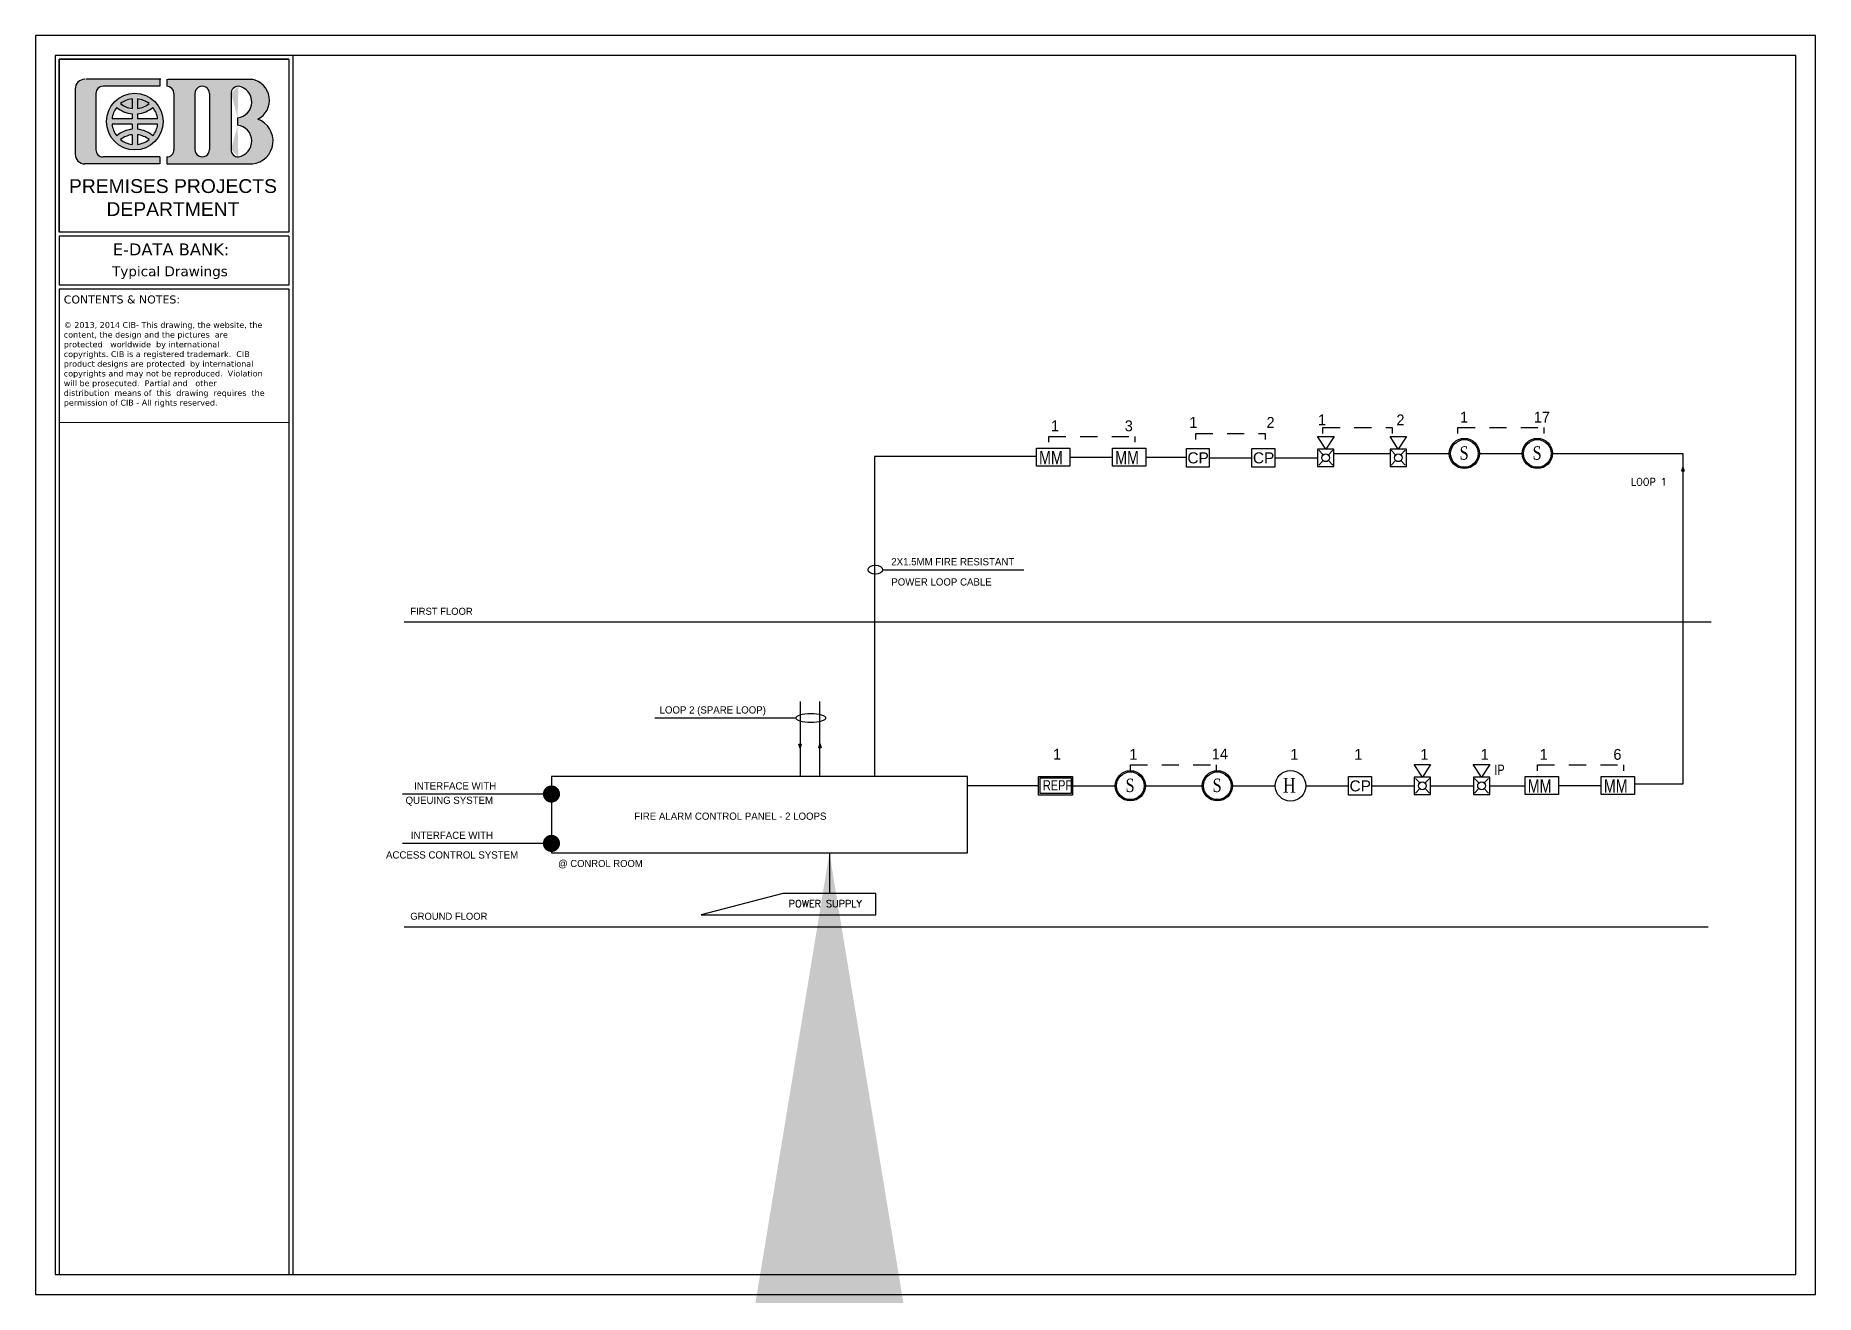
# Model space of a CAD drawing. Header units: inches. Extents: x 78 to 199, y 70 to 92.
# Drawn here: x 168.03 to 199.17, y 70.27 to 92.29 of the extents above; entities that cross this region are included whole.
import ezdxf

# ---------------------------------------------------------------- set-up
doc = ezdxf.new("R2010")
doc.units = ezdxf.units.IN
doc.header["$MEASUREMENT"] = 0
doc.linetypes.add('DLINE', pattern=[0.55, 0.3, -0.25])
for name, color, linetype in [('E-FIRE', 4, 'Continuous'), ('E-FIRE ALARM', 5, 'Continuous'), ('E-TEXT', 82, 'Continuous'), ('EXAMPLE', 220, 'Continuous'), ('FIRE ALARAM TEXT', 22, 'Continuous'), ('FIRE ALARM', 3, 'Continuous'), ('T-FIRE', 140, 'Continuous'), ('text', 2, 'Continuous')]:
    doc.layers.add(name, color=color, linetype=linetype)
doc.layers.add('flooring', color=41, linetype='Continuous', lineweight=9)
doc.styles.add('Arial', font='ARIALN.TTF')
doc.styles.add('DIM-E', font='stencil.shx', dxfattribs={"width": 0.8})
doc.styles.add('QQ', font='romantic.ttf')
doc.styles.get("Standard").update_dxf_attribs({"font": 'arial.ttf'})
doc.styles.add('style2', font='seguisym.ttf', dxfattribs={"width": 0.8, "height": 200})
doc.styles.add('T25', font='STENCIL', dxfattribs={"height": 2.5})
doc.styles.add('T250', font='romans.shx', dxfattribs={"height": 200})
doc.styles.add('T40', font='STENCIL', dxfattribs={"height": 4})
doc.dimstyles.new('D100', dxfattribs={"dimtxt": 0.25, "dimasz": 0.1, "dimexe": 0.18, "dimexo": 0.0625, "dimgap": 0.09, "dimtad": 1, "dimdec": 4, "dimlfac": 1000, "dimrnd": 1, "dimdsep": 46, "dimtxsty": 'Standard', "dimblk": 'DOT1', "dimcen": 0.09, "dimse1": 1, "dimse2": 1, "dimclrd": 3, "dimclre": 3, "dimadec": 0, "dimazin": 0, "dimtfac": 4, "dimtdec": 4, "dimtix": 1, "dimtmove": 2, "dimatfit": 3, "dimldrblk": 'DOT', "dimfxl": 1, "dimtolj": 1, "dimarcsym": 0})
doc.dimstyles.new('D21-50 E', dxfattribs={"dimscale": 0.5, "dimtxt": 210, "dimasz": 150, "dimexe": 100, "dimexo": 100, "dimgap": 100, "dimtad": 1, "dimdec": 0, "dimrnd": 5, "dimdsep": 46, "dimtxsty": 'DIM-E', "dimblk": 'ARCHTICK', "dimcen": 0.09, "dimclre": 256, "dimclrt": 256, "dimadec": 0, "dimazin": 0, "dimtfac": 1.249999999999999, "dimtdec": 0, "dimtix": 1, "dimtmove": 2, "dimatfit": 3, "dimfxl": 0, "dimtolj": 1, "dimarcsym": 0})

msp = doc.modelspace()

# ---------------------------------------------------------------- texts
for s, insert, char_height, width, attachment_point in [('PREMISES PROJECTS\\PDEPARTMENT', (170.4313015945551, 89.45692109597397), 0.2416340096044954, 6.296976273335845, 5), ('{\\fVerdana|b0|i0|c0|p34;E-DATA BANK:}', (169.378840414283, 88.6545549363141), 0.2071148653752818, 5.254321538559513, 1), ('{\\fVerdana|b0|i0|c0|p34;CONTENTS & NOTES:\\P\\P\\H0.73171x;\\C6;© 2013, 2014 CIB- This drawing, the website, the content, the design and the pictures  are   protected   worldwide  by international  copyrights. CIB is a registered trademark.  CIB product designs are protected  by international  copyrights and may not be reproduced.  Violation will be prosecuted.  Partial and   other  distribution  means of  this  drawing  requires  the permission of CIB - All rights reserved.}', (168.5215220448069, 87.74448519497994), 0.1393344985666736, 3.538339751456041, 1)]:
    msp.add_mtext(s, dxfattribs=dict(insert=insert, char_height=char_height, width=width, attachment_point=attachment_point))
at = {"layer": 'E-FIRE', "color": 2, "style": 'T25'}
for s, p in [('FIRST FLOOR', (174.5843525056274, 82.15857929605629)), ('@ CONROL ROOM ', (177.1701312843566, 77.74674030835448)), ('GROUND FLOOR', (174.5843525056274, 76.82397579575455))]:
    msp.add_text(s, height=0.12348, dxfattribs=at).set_placement(p)
at = {"layer": 'EXAMPLE', "insert": (169.3658029612008, 88.254174735102), "char_height": 0.1725957211460682, "width": 2.546265959147846, "attachment_point": 1}
msp.add_mtext('{\\fVerdana|b0|i0|c0|p34;Typical Drawings }', dxfattribs=at)
at = {"layer": 'FIRE ALARAM TEXT', "color": 2, "style": 'style2', "width": 0.8}
msp.add_text('IP', height=0.1790939943437378, dxfattribs=at).set_placement((193.5485985743147, 79.35789489681066))
at = {"layer": 'T-FIRE', "color": 2, "style": 'T40'}
for s, height, p in [('1', 0.18966528, (190.4636174717343, 85.4733834784185, 14.09610486065917)), ('2', 0.18966528, (191.8362487177866, 85.4733834784185, 14.09610486065917)), ('1', 0.18966528, (192.9509296601397, 85.52256682995365, 14.09610486065917)), ('17', 0.18966528, (194.2412773466993, 85.52256682995365, 14.09610486065917)), ('1', 0.18966528, (185.7938780791452, 85.36908696301779, 14.09610486065917)), ('3', 0.18966528, (187.0842257657048, 85.36908696301779, 14.09610486065917)), ('1', 0.18966528, (188.2122908591451, 85.42887759455093, 14.09610486065917)), ('2', 0.18966528, (189.563464980021, 85.42887759455093, 14.09610486065917)), ('2X1.5MM FIRE RESISTANT', 0.12644352, (182.9993601531947, 83.02464765719792)), ('POWER LOOP CABLE', 0.12644352, (182.9993601531947, 82.67070203409682)), ('LOOP 2 (SPARE LOOP)', 0.12644352, (178.9450053690505, 80.43199042305766)), ('1', 0.18966528, (185.8298938001228, 79.62473425172736, 14.09610486065917)), ('1', 0.18966528, (187.1626799135724, 79.62215975991663, 14.09610486065917)), ('14', 0.18966528, (188.6070362719173, 79.62989255922776, 14.09610486065917)), ('1', 0.18966528, (189.9816345850816, 79.62215975991663, 14.09610486065917)), ('1', 0.18966528, (191.0992805577997, 79.62215975991663, 14.09610486065917)), ('1', 0.18966528, (192.2570614445704, 79.62215975991663, 14.09610486065917)), ('1', 0.18966528, (193.3112515390319, 79.62215975991663, 14.09610486065917)), ('1', 0.18966528, (194.3431219448078, 79.62215975991663, 14.09610486065917)), ('6', 0.18966528, (195.6334696313674, 79.62215975991663, 14.09610486065917)), ('INTERFACE WITH ', 0.12644352, (174.6508169190375, 79.10215481147542)), ('QUEUING SYSTEM', 0.12644352, (174.5010260070806, 78.85127675661897)), ('FIRE ALARM CONTROL PANEL - 2 LOOPS', 0.12644352, (178.5015176898777, 78.57314461817053)), ('INTERFACE WITH ', 0.12644352, (174.593852218969, 78.23850260782139)), ('ACCESS CONTROL SYSTEM ', 0.12644352, (174.1592378066698, 77.89516588670651))]:
    msp.add_text(s, height=height, dxfattribs=at).set_placement(p)
at = {"layer": 'text', "color": 2, "style": 'T250'}
for s, p in [('LOOP 1', (195.9417918992281, 84.42279994874518)), ('POWER SUPPLY', (181.2055678969447, 77.04378670114752))]:
    msp.add_text(s, height=0.12348, dxfattribs=at).set_placement(p)

# ---------------------------------------------------------------- blocks, each defined once
blk = doc.blocks.new('_ArchTick')
at = {"color": 0, "linetype": 'ByBlock', "const_width": 0.15}
blk.add_lwpolyline([(-0.5, -0.5), (0.5, 0.5)], dxfattribs=at)
blk = doc.blocks.new('DOT1')
at = {"color": 3}
for p, q in [((0, 0.49999999999973), (0, 2.500000000000382)), ((-0.4999999999997158, 0), (-2.500000000000397, 0)), ((0.4999999999997158, 0), (2.500000000000397, 0)), ((0, -0.49999999999973), (0, -2.500000000000397))]:
    blk.add_line(p, q, dxfattribs=at)
at = {"color": 3, "linetype": 'ByBlock', "const_width": 0.5}
blk.add_lwpolyline([(-0.2500000000003126, 0, 1), (0.2500000000003126, 0, 1)], format="xyb", close=True, dxfattribs=at)
blk = doc.blocks.new('TRI.')
at = {"layer": 'E-FIRE ALARM'}
h = blk.add_hatch(color=1, dxfattribs=at)
h.dxf.hatch_style = 1
h.paths.add_polyline_path([(0, -147.3101993177551), (-44.41476508032064, 0), (44.41476508032064, 0)])
at = {"layer": 'E-FIRE ALARM', "color": 1}
for p, q in [((-44.41476508032064, 0), (44.41476508032064, 0)), ((0, -147.3101993177551), (-44.41476508032064, 0)), ((0, -147.3101993177551), (44.41476508032064, 0))]:
    blk.add_line(p, q, dxfattribs=at)
blk = doc.blocks.new('WETWTT')
for points in [[(-0.2847914389554376, 0.310553801842687), (0.2847914389554376, 0.310553801842687), (0.2847914389554376, 0), (-0.2847914389554376, 0)], [(-0.2609304142410735, 0.2866927771283372), (0.260930414241102, 0.2866927771283372), (0.260930414241102, 0.02386102471434981), (-0.2609304142410735, 0.02386102471434981)]]:
    blk.add_lwpolyline(points, close=True)
at = {"layer": 'FIRE ALARAM TEXT', "color": 2, "style": 'style2', "width": 0.8}
blk.add_text('REPP', height=0.172032, dxfattribs=at).set_placement((-0.2123465874196597, 0.07726776320851059))
blk = doc.blocks.new('mmmm')
at = {"layer": 'E-FIRE ALARM', "color": 4}
for radius in [290.1924068939978, 265.4208000000001]:
    blk.add_circle((0, 0), radius, dxfattribs=at)
at = {"layer": 'E-TEXT', "color": 4, "style": 'QQ', "width": 0.8}
blk.add_text('S', height=258.0480000000001, dxfattribs=at).set_placement((-92.26771422427555, -119.8082522590703))
blk = doc.blocks.new('ETEETWETWET')
at = {"layer": 'E-FIRE ALARM', "color": 4}
blk.add_circle((0, 0), 0.18579456000051, dxfattribs=at)
at = {"layer": 'E-TEXT', "color": 6, "style": 'QQ', "width": 0.8}
blk.add_text('H', height=0.1806336000004958, dxfattribs=at).set_placement((-0.09350809936546511, -0.08386577658157535))
blk = doc.blocks.new('fire gass')
at = {"color": 3}
blk.add_lwpolyline([(-1.344688591036515, 1.706939060486206), (3.467864715412588, 1.706939060486206), (3.467864715412588, -2.202823319238718), (-1.344688591036515, -2.202823319238718)], close=True, dxfattribs=at)
at = {"color": 3, "insert": (-1.846759322095073, 0.897125016647601), "char_height": 2.3328463905976, "attachment_point": 1}
blk.add_mtext_dynamic_manual_height_columns('\\pxqc;CP', width=5.940471261305106, gutter_width=1, heights=[1.165460998739663], dxfattribs=at)
blk = doc.blocks.new('STROBE HORN')
at = {"color": 3}
blk.add_lwpolyline([(-11.13387819306351, 780.6672195755095), (-556.6939096531714, 780.6672195755095), (-556.6939096531714, 267.208242941953), (-11.13387819306351, 267.208242941953)], close=True, dxfattribs=at)
for points in [[(-515.449440389263, 741.8495977578646), (-372.4201543560898, 607.2362342409808)], [(-52.37834745697187, 741.8495977578646), (-195.4076334901451, 607.2362342409808)], [(-11.13387819306351, 523.9377312587312), (381.8790370411651, 782.2799430152467), (381.8790370411651, 265.5955195022158), (-11.13387819306351, 523.9377312587312)], [(-372.4201543560898, 440.6392282764816), (-516.4086533711356, 305.1230924015721)], [(-195.4076334901451, 440.6392282764816), (-52.37834745697187, 306.0258647595979)]]:
    blk.add_lwpolyline(points, dxfattribs=at)
blk.add_circle((-283.9138939231175, 523.9377312587312), 121.5401116295064, dxfattribs=at)
at = {"style": 'Arial', "flags": 4}
blk.add_attdef('TYPE', (-812.6465285213089, 114.695860856024), '', height=200, dxfattribs=at)
blk = doc.blocks.new('WRWRYYTYYY')
at = {"color": 240}
blk.add_lwpolyline([(-0.1555965035250608, 0.1691277127823838), (0.1555965035250608, 0.1691277127823838), (0.1555965035250608, 0), (-0.1555965035250608, 0)], close=True, dxfattribs=at)
at = {"layer": 'FIRE ALARAM TEXT', "color": 240, "style": 'style2', "width": 0.8}
blk.add_text('MM', height=0.1243708294053734, dxfattribs=at).set_placement((-0.131717428383638, 0.01772353984105735))
blk = doc.blocks.new('erwger')
at = {"true_color": 0xf4820f}
h = blk.add_hatch(color=30, dxfattribs=at)
edge = h.paths.add_edge_path()
edge.add_ellipse((0.7908775300937405, 7.271490410557148), major_axis=(-0.1778709056389359, 9.002499000000002e-10), ratio=0.9999513831597877, start_angle=0, end_angle=360)
edge = h.paths.add_edge_path(flags=16)
edge.add_line((0.8077973684856135, 7.354111497106746), (0.8077973684856122, 7.427094761812298))
edge.add_ellipse((0.7908775300937405, 7.271490410557148), major_axis=(0.1440312288554087, 1.6825289e-09), ratio=0.9999513831463788, start_angle=51.57003715304239, end_angle=83.25369162932219, ccw=False)
edge.add_ellipse((0.7908775300937405, 7.497138503138339), major_axis=(-0.1440312288554085, 1.6834439e-09), ratio=0.9999513831463793, start_angle=96.74630837104172, end_angle=128.4299628473216, ccw=False)
edge = h.paths.add_edge_path(flags=16)
edge.add_ellipse((0.7908775300937405, 7.271490410557148), major_axis=(0.1440312288569741, 1.78028777e-08), ratio=0.9999513831390927, start_angle=96.74630062072379, end_angle=128.429955095524, ccw=False)
edge.add_line((0.773957691699187, 7.414517417529009), (0.7739576916991884, 7.341534151884337))
edge.add_ellipse((0.7908775300937405, 7.497138503138339), major_axis=(-0.144031228856974, 1.78026624e-08), ratio=0.9999513831390935, start_angle=51.570044904390386, end_angle=83.2536993791906, ccw=False)
h.paths.add_polyline_path([(0.773957691699187, 7.288410251488295), (0.773957691699187, 7.320082778110062), (0.7664293322516778, 7.320964365985879), (0.7589453695800609, 7.322165879191909), (0.7515193944567409, 7.323685135805126), (0.7441648921606429, 7.32551937691521), (0.7368952181788015, 7.327665271612452), (0.7297235739534667, 7.330118923036388), (0.7226629829085832, 7.332875875452495), (0.7157262668000091, 7.335931122343565), (0.7089260224314823, 7.339279115501328), (0.7022745987794528, 7.342913775101845), (0.6957840745679151, 7.346828500746104), (0.6894662363335251, 7.351016183446315), (0.6833325570223323, 7.355469218535164), (0.6773941748128808, 7.360179519747279), (0.6734799620023048, 7.354929783091067), (0.6698084303149193, 7.349507563101086), (0.6663871692859487, 7.343924068234436), (0.6632232512505248, 7.338190840535617), (0.6603232165715801, 7.332319731572661), (0.6576930601197108, 7.326322877937884), (0.6553382188808207, 7.320212676159437), (0.6532635607168721, 7.314001757075646), (0.6514733743032315, 7.307702959724803), (0.6499713602631984, 7.301329304804676), (0.6487606235182092, 7.294893967756559), (0.6478436668636187, 7.288410251488295)], flags=0)
h.paths.add_polyline_path([(0.9339113933238624, 7.288410251488296), (0.9329944366694071, 7.29489396775667), (0.9317836999244864, 7.301329304804898), (0.9302816858844511, 7.307702959725111), (0.9284914994707372, 7.31400175707606), (0.9264168413066578, 7.32021267615989), (0.9240620000675641, 7.326322877938369), (0.9214318436154356, 7.332319731573148), (0.918531808936168, 7.338190840536096), (0.915367890900365, 7.343924068234853), (0.9119466298709524, 7.349507563101397), (0.9082750981830738, 7.354929783091228), (0.9043608853719564, 7.360179519747279), (0.8984225031626554, 7.355469218535303), (0.8922888238515506, 7.351016183446514), (0.8859709856173575, 7.34682850074642), (0.879480461405921, 7.342913775102211), (0.8728290377540627, 7.33927911550175), (0.8660287933857134, 7.335931122343989), (0.8590920772773207, 7.332875875452937), (0.8520314862326475, 7.330118923036816), (0.8448598420075315, 7.327665271612863), (0.837590168025878, 7.325519376915585), (0.8302356657299721, 7.323685135805426), (0.8228096906068832, 7.322165879192128), (0.8153257279355322, 7.320964365985992), (0.8077973684856135, 7.320082778109748), (0.8077973684856135, 7.288410251488295)], flags=0)
h.paths.add_polyline_path([(0.8077973684856135, 7.254572219881548), (0.8077973684856136, 7.222898043004593), (0.8153257279356285, 7.222016455128492), (0.8228096906070133, 7.220814941922496), (0.8302356657301327, 7.219295685309302), (0.8375901680260618, 7.217461444199223), (0.8448598420077112, 7.215315549501997), (0.8520314862328487, 7.212861898078084), (0.8590920772775409, 7.210104945661968), (0.8660287933859663, 7.207049698770887), (0.8728290377543018, 7.203701705613098), (0.8794804614061102, 7.200067046012591), (0.8859709856175217, 7.196152320368268), (0.8922888238516598, 7.19196463766811), (0.8984225031627135, 7.187511602579187), (0.9043608853719765, 7.182801301367046), (0.9082751784140481, 7.188051150895514), (0.9119467799052832, 7.193473490817925), (0.9153680998452249, 7.199057111955261), (0.918532065477884, 7.204790471513932), (0.9214321360653964, 7.210661717152202), (0.9240623164094166, 7.216658711482009), (0.9264171692447516, 7.222769057160098), (0.9284918264796328, 7.228980122516629), (0.930281999259268, 7.235279067668015), (0.9317839868320567, 7.241652871060345), (0.9329946841999852, 7.248088356388289), (0.9339115885442062, 7.254572219881548)], flags=0)
h.paths.add_polyline_path([(0.6478434716406313, 7.254572219881548), (0.6487603759855533, 7.248088356388516), (0.6499710733540534, 7.241652871060804), (0.6514730609272789, 7.235279067668662), (0.6532632337072262, 7.228980122517424), (0.6553378909422828, 7.222769057160991), (0.6576927437776723, 7.216658711482951), (0.6603229241216104, 7.210661717153182), (0.6632229947089121, 7.204790471514869), (0.6663869603412537, 7.199057111956071), (0.6698082802807763, 7.193473490818543), (0.6734798817714476, 7.188051150895853), (0.6773941748128604, 7.182801301367045), (0.6833325570222629, 7.187511602579322), (0.6894662363333941, 7.191964637668304), (0.6957840745676908, 7.196152320368597), (0.7022745987792326, 7.200067046012943), (0.7089260224312439, 7.203701705613519), (0.7157262667998077, 7.207049698771348), (0.7226629829083766, 7.210104945662424), (0.7297235739532408, 7.21286189807851), (0.7368952181786418, 7.215315549502437), (0.7441648921604657, 7.217461444199586), (0.7515193944566271, 7.219295685309608), (0.7589453695799842, 7.220814941922714), (0.7664293322516333, 7.222016455128619), (0.773957691699187, 7.222898043004276), (0.773957691699187, 7.254572219881548)], flags=0)
h.paths.add_polyline_path([(0.7294873354330083, 7.176128880071951), (0.723550473082551, 7.173162724664702), (0.7177565579001525, 7.169926245670233), (0.7121178913854214, 7.166426314701889), (0.7066464454178214, 7.162670362727888), (0.7013538368018936, 7.158666364266577), (0.7066464454178866, 7.154662365805446), (0.7121178913855686, 7.150906413831576), (0.7177565579003274, 7.14740648286335), (0.7235504730827764, 7.144170003868946), (0.7294873354332428, 7.14120384846174), (0.7355545399501279, 7.138514314310711), (0.7417392048926307, 7.136107111769228), (0.7480281991306195, 7.133987351751168), (0.7544081700247551, 7.132159534879331), (0.7608655717761387, 7.13062754193003), (0.7673866941866425, 7.129394625593362), (0.773957691699187, 7.128463403577037), (0.773957691699187, 7.188869324956112), (0.7673866941866241, 7.187938102939968), (0.7608655717759994, 7.186705186603443), (0.7544081700246031, 7.18517319365425), (0.7480281991303894, 7.183345376782488), (0.7417392048924053, 7.181225616764474), (0.7355545399499187, 7.178818414223017)], flags=0)
h.paths.add_polyline_path([(0.8400158552934681, 7.136107111768763), (0.8462005202361756, 7.138514314310223), (0.8522677247532827, 7.141203848461269), (0.8582045871039639, 7.144170003868508), (0.8639985022866135, 7.147406482863), (0.8696371688015586, 7.150906413831308), (0.8751086147694433, 7.154662365805308), (0.8804012233855874, 7.158666364266577), (0.8751086147695188, 7.162670362728012), (0.8696371688017359, 7.166426314702146), (0.8639985022868005, 7.169926245670575), (0.8582045871041669, 7.17316272466514), (0.8522677247535289, 7.17612888007242), (0.8462005202363673, 7.178818414223515), (0.8400158552936966, 7.181225616764939), (0.833726861055413, 7.183345376782932), (0.8273468901609676, 7.185173193654628), (0.8208894884092739, 7.186705186603731), (0.8143683659985571, 7.18793810294011), (0.8077973684856135, 7.188869324956117), (0.8077973684856132, 7.128463403577035), (0.8143683659984176, 7.129394625593207), (0.8208894884091877, 7.130627541929754), (0.8273468901608406, 7.132159534878959), (0.8337268610552039, 7.133987351750719)], flags=0)
for p, q in [((0.773957691699187, 7.414517417539071), (0.773957691699187, 7.354111496157074)), ((0.8077973684856135, 7.414517417539071), (0.8077973684856135, 7.354111496157074)), ((0.773957691699187, 7.288410251488295), (0.647843666864131, 7.288410251488295)), ((0.773957691699187, 7.320082778105607), (0.773957691699187, 7.288410251488295)), ((0.8077973684856135, 7.320082778105607), (0.8077973684856135, 7.288410251488295)), ((0.933911393320712, 7.288410251488295), (0.8077973684856135, 7.288410251488295)), ((0.773957691699187, 7.254572219881548), (0.6478434716420738, 7.254572219881548)), ((0.773957691699187, 7.254572219881548), (0.773957691699187, 7.222898043008732)), ((0.773957691699187, 7.188869324957925), (0.773957691699187, 7.128463403575886)), ((0.9339115885427692, 7.254572219881548), (0.8077973684856135, 7.254572219881548)), ((0.8077973684856135, 7.254572219881548), (0.8077973684856135, 7.222898043008732)), ((0.8077973684856135, 7.188869324957925), (0.8077973684856135, 7.128463403575886))]:
    blk.add_line(p, q)
for centre, major_axis, ratio, start_param, end_param in [((0.7908775300937405, 7.271490410557148), (-0.1778709056389359, 9.002499000000002e-10), 0.9999513831597877, 3.141592658651293, 9.424777965830879), ((0.7908775300937405, 7.271490410557148), (0.1440312288569741, 1.78028777e-08), 0.9999513831390927, 1.688541484955864, 2.241525574605362), ((0.7908775300937405, 7.497138503138339), (-0.144031228856974, 1.78026624e-08), 0.9999513831390935, 0.9000670789829365, 1.453051168632433), ((0.7908775300937405, 7.271490410557148), (0.1440312288554086, 1.6825289e-09), 0.9999513831463788, 0.9000669436963937, 1.453051033371717), ((0.7908775300937405, 7.497138503138339), (-0.1440312288554085, 1.6834439e-09), 0.9999513831463795, 1.688541620224428, 2.241525709899752), ((0.7908775300937405, 7.271490410557148), (0.1440312288559296, 5.66761834e-08), 0.999951383189954, 2.478200239738987, 3.023841208525699), ((0.7908775300937405, 7.497138503138339), (-0.1778709056432779, 4.243742999999999e-10), 0.999951383133538, 0.878885610106705, 1.475528024982516), ((0.7908775300937405, 7.497138503138339), (0.1778709056428806, 3.659580039999999e-08), 0.99995138313766, -1.475528228330162, -0.8788858134720323), ((0.7908775300937405, 7.271490410557148), (0.1440312288552734, 1.78848544e-08), 0.9999513830996134, 0.1177509273774404, 0.6633918962271448), ((0.7908775300937405, 7.271490410557148), (-0.1440312288571555, 1.256149333e-07), 0.9999513832262572, 0.1177403856962575, 0.6633928924763333), ((0.7908775300937405, 7.045842317976002), (-0.177870905637854, 5.105273350000001e-08), 0.999951383161578, -1.475527735586549, -0.8788853206884173), ((0.7908775300937405, 7.045842317976002), (-0.1440312288505984, 4.19317145e-08), 0.9999513831791705, -1.453050753915244, -0.9000666642358846), ((0.7908775300937405, 7.271490410557148), (-0.144031228856974, 1.78026624e-08), 0.9999513831390935, 0.9000670789829365, 1.453051168632433), ((0.7908775300937405, 7.045842317976002), (0.1778709056374674, 1.48803915e-08), 0.9999513831656989, 0.8788855240588935, 1.475527938939344), ((0.7908775300937405, 7.045842317976002), (0.1440312288490248, 6.14173613e-08), 0.9999513831864572, 0.9000665289461784, 1.453050618651364), ((0.7908775300937405, 7.271490410557148), (-0.1440312288554085, 1.6834439e-09), 0.9999513831463795, 1.688541620224428, 2.241525709899752), ((0.7908775300937405, 7.271490410557148), (-0.1440312288520954, 1.167978602e-07), 0.9999513830715148, 2.478201444104023, 3.023853951010075)]:
    blk.add_ellipse(centre, major_axis=major_axis, ratio=ratio, start_param=start_param, end_param=end_param)

# ---------------------------------------------------------------- hatches: boundary and pattern name
at = {"true_color": 0x05367b}
h = msp.add_hatch(color=156, dxfattribs=at)
edge = h.paths.add_edge_path()
edge.add_ellipse((171.7799204657201, 90.44753505965085), major_axis=(-0.2847334991203993, 0.2847334991203991), ratio=0.9999999999988212, start_angle=140.9887959417215, end_angle=295.3446054887965)
edge.add_ellipse((171.7452175468658, 91.15901224299117), major_axis=(0.263960916692243, 0.2639609166922428), ratio=0.9999999999977979, start_angle=252.1161445481342, end_angle=394.8671921334229)
edge.add_line((171.8109291065791, 91.52647850809038), (170.3238134406189, 91.52647850809038))
edge.add_line((170.3238134406189, 91.52647850809038), (170.3238134406189, 91.40473859279112))
edge.add_ellipse((170.3233352608469, 91.2798291366012), major_axis=(0.0883249701060035, 0.0883249701060035), ratio=0.99999999998143, start_angle=314.999999999468, end_angle=404.7806552050888, ccw=False)
edge.add_line((170.4482486680287, 91.27978657593079), (170.4482486680287, 90.29376020562225))
edge.add_ellipse((170.3233352608469, 90.29371764498094), major_axis=(-0.08832497010741733, 0.08832497010741733), ratio=0.9999999999632984, start_angle=135.2193392665666, end_angle=225.0000000010515, ccw=False)
edge.add_line((170.3238134406189, 90.1688081896423), (170.3238134406189, 90.04706827348085))
edge.add_line((170.3238134406189, 90.04706827347357), (171.8219969300018, 90.04706827347357))
edge = h.paths.add_edge_path(flags=16)
edge.add_ellipse((170.9433972550871, 91.27771499675103), major_axis=(0.0898328686706625, 0.0898328686706625), ratio=0.9997119807870024, start_angle=314.9917476689804, end_angle=494.9917591940154, ccw=False)
edge.add_line((171.0704249048951, 91.27767363209162), (171.0704249048951, 90.29587314946505))
edge.add_ellipse((170.9433972550871, 90.29583178483111), major_axis=(-0.08983286778834002, 0.08983286778834011), ratio=0.9997120004191951, start_angle=45.00824024262738, end_angle=225.0082517684367, ccw=False)
edge.add_line((170.816369605264, 90.29587285836126), (170.816369605264, 91.27767392322451))
edge = h.paths.add_edge_path(flags=16)
edge.add_ellipse((171.5759430817577, 91.27771499675103), major_axis=(-0.08981992907193462, 0.08981992907193462), ratio=0.9999999999864505, start_angle=-44.99999317017591, end_angle=45.0000115254237, ccw=False)
edge.add_ellipse((171.5328895761601, 91.12957905216493), major_axis=(0.196937552161904, 0.1969375521619039), ratio=0.9999999999765671, start_angle=231.2027145111571, end_angle=396.10711598349036, ccw=False)
edge.add_line((171.5629810695579, 90.8526976305325), (171.5629810695579, 90.72447741552199))
edge.add_ellipse((171.5308791524309, 90.44574055687511), major_axis=(-0.1983995304344521, 0.1983995304344518), ratio=0.9999999999994571, start_angle=144.242534102069, end_angle=308.43007553053377, ccw=False)
edge.add_ellipse((171.5759430817577, 90.29583178483111), major_axis=(0.08981992907290752, 0.08981992907290752), ratio=0.9999999999647847, start_angle=134.9999884731813, end_angle=224.9999927451809, ccw=False)
edge.add_line((171.448915431941, 90.29587498565118), (171.448915431941, 91.27767179591277))
edge = h.paths.add_edge_path()
edge.add_ellipse((169.207568730417, 91.2798291366012), major_axis=(-0.08832497010741733, 0.08832497010741733), ratio=0.9999999999495524, start_angle=-45.00000000144502, end_angle=45.00000000144519, ccw=False)
edge.add_line((169.2075262769151, 91.40473647088177), (170.2000540916276, 91.40473647088177))
edge.add_line((170.200054091633, 91.40473647088177), (170.200054091633, 91.52647850809038))
edge.add_line((170.200054091633, 91.52647850809038), (168.8896611928737, 91.52647850809038))
edge.add_ellipse((168.8897293176389, 91.35696563438935), major_axis=(-0.1198666162295104, 0.1198666162295104), ratio=0.9999999999942295, start_angle=-44.99999914547698, end_angle=45.00000400240247)
edge.add_line((168.7202082023479, 91.35689749526458), (168.7202082023479, 90.21664928649218))
edge.add_ellipse((168.8897293176389, 90.21658114718187), major_axis=(-0.1198666162306849, 0.1198666162306849), ratio=0.9999999999753536, start_angle=44.9999959455793, end_angle=134.9999991446057)
edge.add_line((168.8896611928751, 90.04706827347357), (170.2000540916349, 90.04706827347357))
edge.add_line((170.200054091633, 90.04706827347357), (170.200054091633, 90.16881031068218))
edge.add_line((170.200054091633, 90.16881031068218), (169.2075262769337, 90.16881031068218))
edge.add_ellipse((169.207568730417, 90.29371764498094), major_axis=(0.08832497010741712, 0.08832497010741712), ratio=0.999999999963298, start_angle=134.9999999989486, end_angle=225.0000000010514, ccw=False)
edge.add_line((169.082655323232, 90.29376010155059), (169.082655323232, 91.27978668001336))

# ---------------------------------------------------------------- linework, layer by layer
for p, q in [((172.4575277771948, 91.87633981470165), (172.4575277771948, 88.8508664846336)), ((172.526566065647, 91.945378103173), (172.526566065647, 70.61591756386363)), ((168.7202082023029, 91.35696562435217), (168.7202082023029, 90.2165811590817)), ((170.2168694618769, 91.52647850809038), (168.906544684866, 91.52647850809038)), ((169.0826553231938, 91.2798291366012), (169.0826553231938, 90.2937176450246)), ((170.200054091633, 91.40473647088177), (169.2075687303779, 91.40473647088177)), ((170.200054091633, 91.52647850809038), (170.200054091633, 91.40473647088177)), ((170.3238134406189, 91.52647850809038), (170.3238134406189, 91.40473555568272)), ((170.3406288108592, 91.52647850809038), (171.8277057412562, 91.52647850809038)), ((170.4482486680287, 91.27982915010173), (170.4482486680287, 90.29371762179974)), ((170.8163696052899, 91.27771502291174), (170.8163696052899, 90.2958317593216)), ((171.0704249049342, 91.27771500690099), (171.0704249049342, 90.29583178486385)), ((171.4489154319996, 91.27771497121606), (171.4489154319996, 90.29583181042429)), ((171.5629810696052, 90.85270431893107), (171.5629810696052, 90.72447069021248)), ((170.200054091633, 90.04706827353178), (168.8897293146258, 90.04706827353178)), ((170.200054091633, 90.16881031073311), (169.2075687303779, 90.16881031073311)), ((170.200054091633, 90.16881031073311), (170.200054091633, 90.04706827353178)), ((170.3238134406189, 90.16881031073311), (170.3238134406189, 90.04706827353178)), ((170.3238134406189, 90.04706827353178), (171.8219320472451, 90.04706827353178)), ((172.4575277771948, 88.8508664846336), (168.4424250454387, 88.8508664846336)), ((172.4575277771948, 88.78182819618408), (168.4424250454387, 88.78182819618408)), ((172.4575277771948, 88.78182819618408), (168.4424250454387, 88.78182819618408)), ((172.4575277771948, 88.78182819618408), (172.4575277771948, 87.92756897237226)), ((172.4575277771948, 87.92756897237226), (168.4424250454387, 87.92756897237226)), ((168.4424250454387, 87.85853068392274), (168.4424250454387, 70.61591756386363)), ((168.4424250454387, 87.85853068392274), (172.4575277771948, 87.85853068392274)), ((172.4575277771948, 87.85853068392274), (172.4575277771948, 70.61591756386363))]:
    msp.add_line(p, q)
for points in [[(168.0281953146984, 70.2707261215833), (199.1673678333238, 70.2707261215833), (199.1673678333238, 92.29056954546061), (168.0281953146984, 92.29056954546061)], [(168.3733867569878, 70.61591756386363), (198.8221763910339, 70.61591756386363), (198.8221763910339, 91.945378103173), (168.3733867569878, 91.945378103173)], [(172.4575277771948, 88.8508664846336), (168.4424250454387, 88.8508664846336), (168.4424250454387, 91.87633981470165), (172.4575277771948, 91.87633981470165)]]:
    msp.add_lwpolyline(points, close=True)
for points in [[(172.4575277771948, 91.87633981470165), (168.4424250454387, 91.87633981470165), (168.4424250454387, 88.8508664846336)], [(168.4424250454387, 88.78182819618408), (168.4424250454387, 87.92756897237226)]]:
    msp.add_lwpolyline(points)
at = {"color": 1, "linetype": 'DLINE'}
for points in [[(188.3257866610509, 85.22609184551168), (188.3257866610509, 85.32790508961556), (189.5410815699734, 85.32790508961605), (189.5410815699735, 85.22609184551168)], [(190.5500214409066, 85.33224427974359), (190.5500214409066, 85.43405752384747), (191.7653163498291, 85.43405752384797), (191.7653163498293, 85.33224427974359)], [(192.912671469668, 85.33224427974359), (192.912671469668, 85.43405752384747), (194.4157459864057, 85.43405752384797), (194.4157459864059, 85.33224427974359)], [(185.7556198886736, 85.17876441280775), (185.7556198886736, 85.28057765691165), (187.2586944054112, 85.28057765691213), (187.2586944054114, 85.17876441280775)], [(187.1820365367058, 79.43183720970657), (187.1820365367058, 79.53365045381045), (188.6851110534434, 79.53365045381095), (188.6851110534436, 79.43183720970657)], [(194.3048637543361, 79.43183720970657), (194.3048637543361, 79.53365045381045), (195.8079382710738, 79.53365045381095), (195.807938271074, 79.43183720970657)]]:
    msp.add_lwpolyline(points, dxfattribs=at)
at = {"color": 3}
for points in [[(185.5409720361233, 84.92936740319188), (182.7070414872873, 84.92936740319186), (182.7070414872873, 79.32920698417033)], [(186.1235253453211, 84.91780124159119), (186.8716536652104, 84.91780124159119)], [(187.4542069744082, 84.91780124159119), (188.1634718939978, 84.91780124159119)], [(188.5617053271932, 84.90587168473247), (189.3098336470824, 84.90587168473247)], [(189.7080670802778, 84.90587168473247), (190.4561954001671, 84.90587168473247)], [(190.7443106861121, 84.98102684698777), (191.7256943464244, 84.98102684698777)], [(192.0138096323695, 84.98102684698777), (192.7619379522587, 84.98102684698777)], [(193.2906215997082, 84.98102684698777), (194.0387499195974, 84.98102684698777)], [(194.5674335670469, 84.98102684698777), (196.8476275778541, 84.98102684698777), (196.8476275778541, 79.19605550718198), (196.0034508400707, 79.19605550718198)], [(181.4064880685618, 80.64010432707485), (181.4064880685618, 79.32920698417033)], [(181.7489873376416, 79.32920698417033), (181.7489873376416, 80.64010432707485)], [(185.5766018707072, 79.16749538598185), (184.3338246612194, 79.16749538598185)], [(186.1695663930918, 79.16749538598185), (186.917694712981, 79.16749538598185)], [(187.4463783604305, 79.16749538598185), (188.4401167000941, 79.16749538598185)], [(188.9688003475434, 79.16749538598185), (189.7169286674327, 79.16749538598185)], [(190.2520170002342, 79.16749538598185), (191.0001453201235, 79.16749538598185)], [(191.3983787533188, 79.16749538598185), (192.1465070732081, 79.16749538598185)], [(192.4346223591531, 79.16749538598185), (193.1827506790424, 79.16749538598185)], [(193.4708659649875, 79.16749538598185), (194.0902159017859, 79.16749538598185)], [(194.6727692109837, 79.17087403849001), (195.4208975308729, 79.17087403849001)]]:
    msp.add_lwpolyline(points, dxfattribs=at)
at = {"color": 1}
for points in [[(182.8481700260209, 82.94608575579551), (185.3179823702341, 82.94608575579551)], [(181.330174318852, 80.35342852165525), (178.8603619746387, 80.35342852165525)]]:
    msp.add_lwpolyline(points, dxfattribs=at)
for centre, major_axis, ratio, start_param, end_param in [((168.8897293175889, 91.35696563438935), (-0.1695211152908606, 9.4123462e-09), 0.9999513831238884, -1.570796256358258, 1.253809221e-07), ((169.2075687303752, 91.2798291366012), (-0.1249134071785298, 6.55719407e-08), 0.9999513831383277, -1.570795801881244, 5.249646948e-07), ((170.323335260856, 91.2798291366012), (0.1249134071785448, 2.40585341e-08), 0.9999513831380106, -1.926110598e-07, 1.566968031442357), ((170.9433972551171, 91.27771499675103), (0.09700805066923719, 0.08203292684860133), 0.9997073739426671, -0.702095935364549, 2.439496919383977), ((171.575943081805, 91.27771499675103), (-0.1270276498169745, 1.87035251e-08), 0.999951383178154, -1.570796060358575, 3.48405695e-07), ((171.532889576207, 91.1295790521722), (0.2785185277980045, 7.14493449e-08), 0.9999513831518984, -1.462544014668886, 1.415593389395374), ((171.7452175469249, 91.159012243013), (0.3733061831382485, 9.0559043e-09), 0.9999513831509452, -1.0975912786114, 1.393953862568415), ((171.5308791524751, 90.44574055690057), (0.2805861275639367, 3.2184778e-09), 0.9999513831529621, -1.409491394122023, 1.456135027722176), ((171.7799204657851, 90.44753505970178), (-0.4026837650814269, 4.430146100000001e-09), 0.9999513831567275, 1.675315500509039, 4.369388801588822), ((168.8897293175889, 90.21658114722189), (-0.1695211152908551, 4.423647769999999e-08), 0.9999513831238876, 1.901831226e-07, 1.570796572815684), ((169.2075687303752, 90.2937176450246), (0.1249134071785385, 4.66171409e-08), 0.9999513831530812, 3.141592280375991, 4.712388607207176), ((170.323335260856, 90.2937176450246), (-0.1249134071785385, 4.66172034e-08), 0.9999513831530812, 1.570796699972909, 3.141593026804093), ((170.9433972551171, 90.29583178486385), (-0.0970085046712377, 0.0820323880693598), 0.9997073932053901, 0.7020901786192117, 3.843683033382245), ((171.575943081805, 90.29583178486385), (0.1270276498169678, 4.52702846e-08), 0.9999513831781549, 3.141592096017872, 4.712388497388521)]:
    msp.add_ellipse(centre, major_axis=major_axis, ratio=ratio, start_param=start_param, end_param=end_param)
for centre, major_axis, ratio in [((182.7204217437632, 82.94608575579551), (-0.1277482822576538, 2.346697874451124e-17), 0.6181935197665414), ((181.5904798362429, 80.35342852165525), (-0.2603055173909291, 4.781734780097955e-17), 0.3033864247079558)]:
    msp.add_ellipse(centre, major_axis=major_axis, ratio=ratio, dxfattribs=at)
at = {"layer": 'E-FIRE', "color": 1, "linetype": 'Continuous'}
for p, q in [((174.4765256574639, 82.03489979987454), (197.3456499693056, 82.03489979987454)), ((174.4765256574639, 76.70029629957283), (197.2890166024459, 76.70029629957283))]:
    msp.add_line(p, q, dxfattribs=at)
at = {"layer": 'flooring'}
msp.add_line((168.4424250454387, 85.52218465251238), (172.4575277771948, 85.52218465251238), dxfattribs=at)
at = {"layer": 'T-FIRE'}
for points in [[(177.0536601669445, 77.9922207386329), (184.3338246612194, 77.9922207386329), (184.3338246612194, 79.32920698417033), (177.0536601669445, 79.32920698417033)], [(179.6752660559364, 76.91256855720894), (182.7302476331982, 76.91256855720894), (182.7302476331982, 77.28534403817892), (181.1033379676925, 77.28534403817892)]]:
    msp.add_lwpolyline(points, close=True, dxfattribs=at)

# ---------------------------------------------------------------- block references
for name, p, xscale, yscale, zscale in [('erwger', (167.5586338685141, 70.50979668467292), 2.788558226769498, 2.788558226769498, 2.788558226769498), ('WRWRYYTYYY', (185.8322486907222, 84.75949770242688), 1.872, 1.872, 1.872), ('WRWRYYTYYY', (187.1629303198093, 84.75949770242688), 1.872, 1.872, 1.872), ('ETEETWETWET', (189.9844728338335, 79.16749538598185), 1.44, 1.44, 1.44), ('WETWTT', (185.8730841318995, 79.00584429539802), 1.041050469353014, 1.041050469353014, 1.041050469353014), ('WRWRYYTYYY', (194.3814925563847, 79.01257049932572), 1.872, 1.872, 1.872), ('WRWRYYTYYY', (195.7121741854718, 79.01257049932572), 1.872, 1.872, 1.872)]:
    msp.add_blockref(name, p, dxfattribs=dict(xscale=xscale, yscale=yscale, zscale=zscale))
at = {"layer": 'E-FIRE ALARM', "color": 3, "xscale": 0.00049392, "yscale": 0.00049392, "zscale": 0.00049392, "rotation": 180}
for p in [(196.8476275778541, 84.67050760893581), (181.7489873376416, 79.83397313157366)]:
    msp.add_blockref('TRI.', p, dxfattribs=at)
at = {"layer": 'E-FIRE ALARM', "color": 3, "xscale": 0.00049392, "yscale": 0.00049392, "zscale": 0.00049392}
msp.add_blockref('TRI.', (181.4064880685617, 79.8973822447652), dxfattribs=at)
at = {"layer": 'FIRE ALARM', "color": 139, "xscale": 0.0827488877186437, "yscale": 0.0827488877186437, "zscale": 0.0827488877186437}
for p in [(188.2747433792341, 84.92638862015696), (189.4211051323186, 84.92638862015696), (191.1114168053597, 79.18801232140633)]:
    msp.add_blockref('fire gass', p, dxfattribs=at)
at = {"layer": 'FIRE ALARM', "xscale": 0.0005611262029812745, "yscale": 0.0005611262029812745, "zscale": 0.0005611262029812745, "rotation": 90}
for p in [(190.8942482328794, 85.06518321000318), (192.1637471791368, 85.06518321000318), (192.5845599059205, 79.32680691125256), (193.6208035117548, 79.32680691125256)]:
    msp.add_blockref('STROBE HORN', p, dxfattribs=at)
at = {"layer": 'FIRE ALARM', "color": 6, "lineweight": -3, "xscale": 0.000910919160683887, "yscale": 0.000910919160683887, "zscale": 0.000910919160683887}
for p in [(193.0262797759834, 84.98102684698777), (194.3030917433221, 84.98102684698777), (187.1820365367058, 79.16749538598185), (188.7044585238187, 79.16749538598185)]:
    msp.add_blockref('mmmm', p, dxfattribs=at)

msp.set_redraw_order([(e.dxf.handle, doc.entitydb.next_handle()) for e in msp.query("TEXT MTEXT ATTDEF DIMENSION ARC_DIMENSION")])  # texts and dimensions are drawn at this point

# ---------------------------------------------------------------- leaders
at = {"color": 5}
for points in [[(177.0536601669445, 79.023592910073), (174.4495542600567, 79.023592910073)], [(177.0536601669445, 78.159940706419), (174.4495542600567, 78.159940706419)]]:
    msp.add_leader(points, dimstyle='D100', override={"dimasz": 0.3, "dimgap": 0.09, "dimtad": 0, "dimclrd": 6, "dimfxl": 0, "dimfxlon": 1}, dxfattribs=at)
at = {"layer": 'E-FIRE ALARM', "color": 140}
msp.add_leader([(181.9167928004454, 77.9922207386329), (181.9167928004454, 77.28534403817892)], dimstyle='D21-50 E', override={"dimasz": 700, "dimgap": 350, "dimtad": 0}, dxfattribs=at)

doc.saveas('drawing.dxf')
